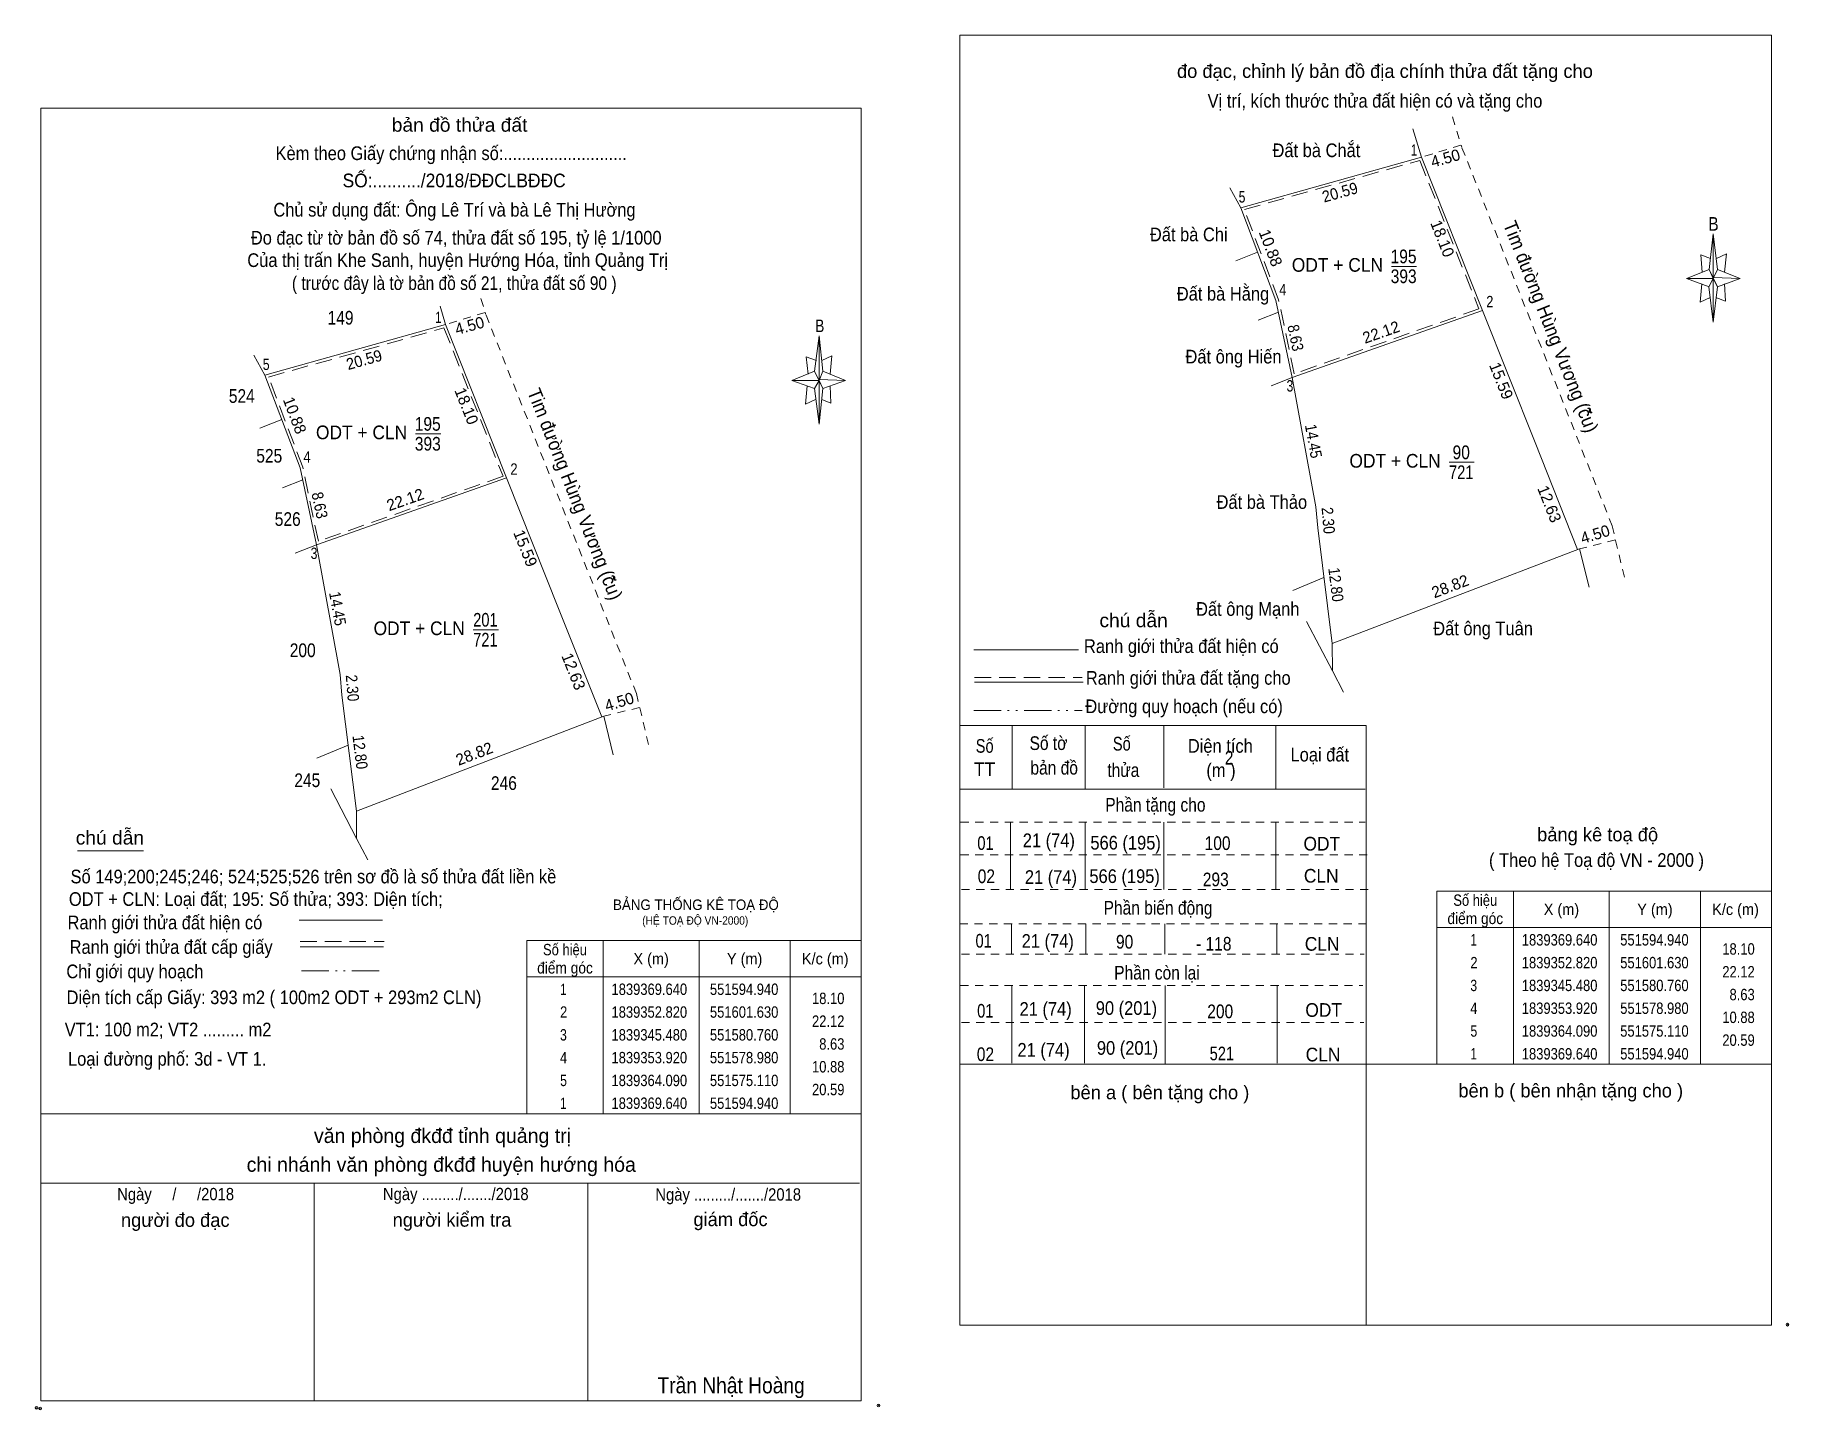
# Model space of a CAD drawing. Header units: metres. Extents: x 551103 to 552438, y 1839251 to 1839432.
# Drawn here: x 551549.9 to 551742.3, y 1839250.6 to 1839401.4 of the extents above; entities that cross this region are included whole.
import ezdxf
from ezdxf.enums import TextEntityAlignment as Align

# ---------------------------------------------------------------- set-up
doc = ezdxf.new("R2010")
doc.units = ezdxf.units.M
doc.header["$LTSCALE"] = 0.6
doc.header["$PDMODE"] = 32
doc.header["$PDSIZE"] = 0.3
for name, pattern in [('DASH_DOUBLE_DOT', [9.2, 5, -1.2, 0.3, -1.2, 0.3, -1.2]), ('DOTTED', [1.5, 0.3, -1.2]), ('MEDIUM_DASHED', [4.5, 3, -1.5]), ('SHORT_DASHED', [2.7, 1.5, -1.2])]:
    doc.linetypes.add(name, pattern=pattern)
for name, color, linetype, lineweight in [('1', 7, 'DOTTED', 13), ('10', 7, 'Continuous', 13), ('17', 7, 'Continuous', 13), ('5', 7, 'Continuous', 13), ('55', 7, 'Continuous', 13), ('6', 7, 'Continuous', 13), ('63', 7, 'Continuous', 13)]:
    doc.layers.add(name, color=color, linetype=linetype, lineweight=lineweight)

msp = doc.modelspace()

# ---------------------------------------------------------------- texts
at = {"layer": '1', "width": 0.85}
msp.add_text('2', height=1.5, dxfattribs=at).set_placement((551680.875, 1839321.38), align=Align.CENTER)
at = {"layer": '1'}
for s, height, width, p in [('BẢNG THỐNG KÊ TOẠ ĐỘ ', 1.15, 0.95, (551613.3, 1839305.43)), ('(HỆ TOẠ ĐỘ VN-2000)', 0.93, 0.9, (551616.5, 1839303.81))]:
    msp.add_text(s, height=height, dxfattribs=dict(at, width=width)).set_placement(p)
at = {"layer": '10'}
for s, width, p in [('Đất bà Chắt', 0.9, (551690.445, 1839388.01)), ('Đất bà Chi', 0.9, (551676.445, 1839378.78)), ('195', 0.85, (551700.005, 1839376.37)), ('ODT + CLN', 0.95, (551692.75, 1839375.44)), ('393', 0.85, (551700.015, 1839374.19)), ('Đất bà Hằng', 0.9, (551680.2, 1839372.28)), ('149', 0.85, (551583.415, 1839369.64)), ('Đất ông Hiến', 0.9, (551681.35, 1839365.38)), ('524', 0.85, (551572.585, 1839361.06)), ('ODT + CLN', 0.95, (551585.72, 1839357.07)), ('195', 0.85, (551592.975, 1839358)), ('525', 0.85, (551575.595, 1839354.5)), ('393', 0.85, (551592.985, 1839355.82)), ('90', 0.85, (551706.33, 1839354.88)), ('ODT + CLN', 0.95, (551699.07, 1839353.95)), ('721', 0.8, (551706.33, 1839352.7)), ('Đất bà Thảo', 0.9, (551684.46, 1839349.43)), ('526', 0.85, (551577.62, 1839347.56)), ('Đất ông Mạnh', 0.9, (551682.915, 1839337.7)), ('ODT + CLN', 0.95, (551592.04, 1839335.58)), ('201', 0.8, (551599.3, 1839336.51)), ('Đất ông Tuân', 0.9, (551708.725, 1839335.56)), ('721', 0.8, (551599.3, 1839334.33)), ('200', 0.85, (551579.265, 1839333.17)), ('245', 0.85, (551579.765, 1839318.91)), ('246', 0.85, (551601.33, 1839318.6))]:
    msp.add_text(s, height=1.5, dxfattribs=dict(at, width=width)).set_placement(p, align=Align.CENTER)
for s, width, p in [(' 1', 0.75, (551701.51, 1839388.18)), (' 5', 0.8, (551682.66, 1839383.03)), (' 4', 0.85, (551687.16, 1839372.86)), (' 2', 0.85, (551709.86, 1839371.54)), (' 1', 0.75, (551594.48, 1839369.81)), (' 5', 0.8, (551575.63, 1839364.66)), (' 3', 0.8, (551687.91, 1839362.3)), (' 4', 0.85, (551580.13, 1839354.49)), (' 2', 0.85, (551602.83, 1839353.17)), (' 3', 0.8, (551580.88, 1839343.93))]:
    msp.add_text(s, height=1.25, dxfattribs=dict(at, width=width)).set_placement(p, align=Align.RIGHT)
for s, rotation, p in [('4.50', 15.636, (551704.7616, 1839387.2959)), ('18.10', 291.69, (551703.6833, 1839378.851)), ('10.88', 290.833, (551684.8402, 1839377.8373)), ('4.50', 15.636, (551597.7316, 1839368.9259)), ('22.12', 19.377, (551697.7476, 1839368.2244)), ('15.59', 291.679, (551710.1389, 1839363.2508)), ('18.10', 291.69, (551596.6533, 1839360.481)), ('10.88', 290.833, (551577.8102, 1839359.4673)), ('22.12', 19.377, (551590.7176, 1839349.8544)), ('12.63', 291.709, (551715.42, 1839349.7362)), ('15.59', 291.679, (551603.1089, 1839344.8808)), ('4.50', 17.066, (551721.1966, 1839346.0486)), ('28.82', 20.982, (551705.3362, 1839340.3549)), ('12.63', 291.709, (551608.39, 1839331.3662)), ('4.50', 17.066, (551614.1666, 1839327.6786)), ('28.82', 20.982, (551598.3062, 1839321.9849))]:
    msp.add_text(s, height=1.25, rotation=rotation, dxfattribs=at).set_placement(p, align=Align.CENTER)
for s, height, rotation, width, p in [('20.59', 1.25, 15.636, 0.95, (551693.1966, 1839383.5536)), ('Tim đường Hùng Vương (cu)', 1.5, 291.661, 0.95, (551715.4603, 1839369.1468)), ('8.63', 1.25, 281.909, 0.9, (551687.5492, 1839368.064)), ('20.59', 1.25, 15.636, 0.95, (551586.1666, 1839365.1836)), ('Tim đường Hùng Vương (cu)', 1.5, 291.661, 0.95, (551608.4303, 1839350.7768)), ('14.45', 1.25, 280.408, 0.9, (551689.5139, 1839356.7479)), ('8.63', 1.25, 281.909, 0.9, (551580.5192, 1839349.694)), ('2.30', 1.25, 274.743, 0.9, (551691.1306, 1839348.0967)), ('12.80', 1.25, 277.136, 0.9, (551691.975, 1839341.0426)), ('14.45', 1.25, 280.408, 0.9, (551582.4839, 1839338.3779)), ('2.30', 1.25, 274.743, 0.9, (551584.1006, 1839329.7267)), ('12.80', 1.25, 277.136, 0.9, (551584.945, 1839322.6726))]:
    msp.add_text(s, height=height, rotation=rotation, dxfattribs=dict(at, width=width)).set_placement(p, align=Align.CENTER)
at = {"layer": '5'}
for s, height, p in [('đo đạc, chỉnh lý bản đồ địa chính thửa đất tặng cho', 1.5, (551697.96, 1839396.7)), ('bảng kê toạ độ', 1.5, (551721.29, 1839312.96)), ('bên a ( bên tặng cho )', 1.5, (551673.275, 1839284.67)), ('bên b ( bên nhận tặng cho )', 1.5, (551718.34, 1839284.87)), ('văn phòng đkđđ tỉnh quảng trị', 1.6, (551594.595, 1839279.87)), ('chi nhánh văn phòng đkđđ huyện hướng hóa', 1.6, (551594.46, 1839276.71)), ('người đo đạc', 1.5, (551565.285, 1839270.67)), ('người kiểm tra', 1.5, (551595.635, 1839270.69)), ('giám đốc', 1.5, (551626.185, 1839270.75))]:
    msp.add_text(s, height=height, dxfattribs=at).set_placement(p, align=Align.CENTER)
for s, height, width, p in [('Vị trí, kích thước thửa đất hiện có và tặng cho', 1.5, 0.9, (551696.87, 1839393.44)), ('bản đồ thửa đất', 1.5, 1.05, (551596.47, 1839390.8)), ('Kèm theo Giấy chứng nhận số:...........................', 1.5, 0.9, (551595.55, 1839387.69)), ('SỐ:........../2018/ĐĐCLBĐĐC', 1.5, 0.95, (551595.87, 1839384.7)), ('Chủ sử dụng đất: Ông Lê Trí và bà Lê Thị Hường', 1.5, 0.9, (551595.91, 1839381.49)), ('B', 1.5, 0.85, (551733.99, 1839379.94)), ('Đo đạc từ tờ bản đồ số 74, thửa đất số 195, tỷ lệ 1/1000 ', 1.5, 0.9, (551596.35, 1839378.42)), ('Của thị trấn Khe Sanh, huyện Hướng Hóa, tỉnh Quảng Trị', 1.5, 0.9, (551596.26, 1839375.96)), ('( trước đây là tờ bản đồ số 21, thửa đất số 90 )', 1.5, 0.85, (551595.885, 1839373.44)), ('B', 1.378, 0.8, (551635.98, 1839368.82)), ('chú dẫn', 1.5, 1.05, (551670.4, 1839336.45)), ('Ranh giới thửa đất hiện có ', 1.5, 0.9, (551675.88, 1839333.62)), ('Ranh giới thửa đất tặng cho', 1.5, 0.9, (551676.39, 1839330.14)), ('Đường quy hoạch (nếu có)', 1.5, 0.9, (551675.935, 1839327.02)), ('Số', 1.5, 0.8, (551654.06, 1839322.68)), ('Số tờ', 1.5, 0.85, (551661.06, 1839322.98)), ('Số', 1.5, 0.8, (551669.1, 1839322.92)), ('Diện tích', 1.5, 0.9, (551679.905, 1839322.68)), ('Loại đất', 1.5, 0.9, (551690.815, 1839321.72)), ('TT', 1.5, 0.95, (551654.055, 1839320.12)), ('bản đồ', 1.5, 0.85, (551661.685, 1839320.28)), ('thửa', 1.5, 0.85, (551669.27, 1839320.02)), ('(m )', 1.5, 0.9, (551679.98, 1839320.02)), ('Phần tặng cho', 1.5, 0.85, (551672.785, 1839316.22)), ('21 (74)', 1.5, 0.9, (551661.1, 1839312.32)), ('566 (195)', 1.5, 0.9, (551669.52, 1839312.06)), ('01', 1.5, 0.8, (551654.15, 1839312.02)), ('100', 1.5, 0.85, (551679.605, 1839312.01)), ('ODT', 1.5, 0.95, (551691.04, 1839311.95)), ('( Theo hệ Toạ độ VN - 2000 )', 1.5, 0.9, (551721.165, 1839310.16)), ('02', 1.5, 0.85, (551654.245, 1839308.38)), ('21 (74)', 1.5, 0.9, (551661.33, 1839308.29)), ('566 (195)', 1.5, 0.9, (551669.41, 1839308.39)), ('CLN', 1.5, 0.95, (551690.975, 1839308.43)), ('293', 1.5, 0.85, (551679.405, 1839308.03)), ('Phần biến động', 1.5, 0.85, (551673.075, 1839304.92)), ('01', 1.5, 0.8, (551653.95, 1839301.3)), ('21 (74)', 1.5, 0.9, (551660.98, 1839301.28)), ('90', 1.5, 0.85, (551669.41, 1839301.19)), ('- 118', 1.5, 0.85, (551679.19, 1839300.98)), ('CLN', 1.5, 0.95, (551691.075, 1839300.96)), ('Phần còn lại', 1.5, 0.85, (551672.955, 1839297.8)), ('01', 1.5, 0.8, (551654.13, 1839293.62)), ('21 (74)', 1.5, 0.9, (551660.75, 1839293.82)), ('90 (201)', 1.5, 0.9, (551669.61, 1839293.92)), ('200', 1.5, 0.85, (551679.895, 1839293.56)), ('ODT', 1.5, 0.95, (551691.24, 1839293.71)), ('21 (74)', 1.5, 0.9, (551660.52, 1839289.34)), ('90 (201)', 1.5, 0.9, (551669.73, 1839289.55)), ('02', 1.5, 0.85, (551654.145, 1839288.86)), ('521', 1.5, 0.8, (551680.075, 1839288.94)), ('CLN', 1.5, 0.95, (551691.175, 1839288.82)), ('Ngày     /     /2018', 1.35, 0.9, (551565.325, 1839273.59)), ('Ngày ........./......./2018', 1.35, 0.9, (551596.05, 1839273.6)), ('Ngày ........./......./2018', 1.35, 0.9, (551625.93, 1839273.55)), ('Trần Nhật Hoàng', 1.75, 0.9, (551626.25, 1839252.41))]:
    msp.add_text(s, height=height, dxfattribs=dict(at, width=width)).set_placement(p, align=Align.CENTER)
at = {"layer": '6'}
for s, width, p in [('chú dẫn', 1.05, (551554.37, 1839312.61)), ('Số 149;200;245;246; 524;525;526 trên sơ đồ là số thửa đất liền kề', 0.9, (551553.8, 1839308.35)), ('ODT + CLN: Loại đất; 195: Số thửa; 393: Diện tích;', 0.9, (551553.62, 1839305.88)), ('Ranh giới thửa đất hiện có ', 0.9, (551553.47, 1839303.31)), ('Ranh giới thửa đất cấp giấy', 0.9, (551553.7, 1839300.62)), ('Chỉ giới quy hoạch', 0.9, (551553.34, 1839297.94)), ('Diện tích cấp Giấy: 393 m2 ( 100m2 ODT + 293m2 CLN)', 0.9, (551553.36, 1839295.1)), ('VT1: 100 m2; VT2 ......... m2', 0.9, (551553.16, 1839291.57)), ('Loại đường phố: 3d - VT 1.', 0.9, (551553.52, 1839288.35))]:
    msp.add_text(s, height=1.5, dxfattribs=dict(at, width=width)).set_placement(p)
at = {"layer": '63'}
for s, width, p in [('Số hiệu', 0.85, (551707.87, 1839305.88)), ('X (m)', 0.95, (551717.32, 1839304.88)), ('Y (m)', 0.95, (551727.575, 1839304.88)), ('K/c (m)', 0.95, (551736.415, 1839304.88)), ('điểm góc', 0.9, (551707.87, 1839303.88)), (' 1', 0.75, (551707.52, 1839301.53)), ('1839369.640', 0.85, (551717.12, 1839301.53)), ('551594.940', 0.85, (551727.52, 1839301.53)), ('Số hiệu', 0.85, (551608.03, 1839300.46)), ('X (m)', 0.95, (551617.48, 1839299.46)), ('Y (m)', 0.95, (551627.735, 1839299.46)), ('K/c (m)', 0.95, (551636.575, 1839299.46)), (' 2', 0.85, (551707.525, 1839299.03)), ('1839352.820', 0.85, (551717.12, 1839299.03)), ('551601.630', 0.85, (551727.52, 1839299.03)), ('điểm góc', 0.9, (551608.03, 1839298.46)), (' 1', 0.75, (551607.68, 1839296.11)), ('1839369.640', 0.85, (551617.28, 1839296.11)), ('551594.940', 0.85, (551627.68, 1839296.11)), (' 3', 0.8, (551707.515, 1839296.53)), ('1839345.480', 0.85, (551717.12, 1839296.53)), ('551580.760', 0.85, (551727.52, 1839296.53)), (' 2', 0.85, (551607.685, 1839293.61)), ('1839352.820', 0.85, (551617.28, 1839293.61)), ('551601.630', 0.85, (551627.68, 1839293.61)), (' 4', 0.85, (551707.52, 1839294.03)), ('1839353.920', 0.85, (551717.12, 1839294.03)), ('551578.980', 0.85, (551727.52, 1839294.03)), (' 5', 0.8, (551707.525, 1839291.53)), ('1839364.090', 0.85, (551717.12, 1839291.53)), ('551575.110', 0.85, (551727.52, 1839291.53)), (' 3', 0.8, (551607.675, 1839291.11)), ('1839345.480', 0.85, (551617.28, 1839291.11)), ('551580.760', 0.85, (551627.68, 1839291.11)), (' 4', 0.85, (551607.68, 1839288.61)), ('1839353.920', 0.85, (551617.28, 1839288.61)), ('551578.980', 0.85, (551627.68, 1839288.61)), (' 1', 0.75, (551707.52, 1839289.03)), ('1839369.640', 0.85, (551717.12, 1839289.03)), ('551594.940', 0.85, (551727.52, 1839289.03)), (' 5', 0.8, (551607.685, 1839286.11)), ('1839364.090', 0.85, (551617.28, 1839286.11)), ('551575.110', 0.85, (551627.68, 1839286.11)), (' 1', 0.75, (551607.68, 1839283.61)), ('1839369.640', 0.85, (551617.28, 1839283.61)), ('551594.940', 0.85, (551627.68, 1839283.61))]:
    msp.add_text(s, height=1.25, dxfattribs=dict(at, width=width)).set_placement(p, align=Align.CENTER)
at = {"layer": '63', "width": 0.85}
for s, p in [('18.10', (551738.52, 1839300.53)), ('22.12', (551738.52, 1839298.03)), ('18.10', (551638.68, 1839295.11)), ('8.63', (551738.52, 1839295.53)), ('22.12', (551638.68, 1839292.61)), ('10.88', (551738.52, 1839293.03)), ('8.63', (551638.68, 1839290.11)), ('20.59', (551738.52, 1839290.53)), ('10.88', (551638.68, 1839287.61)), ('20.59', (551638.68, 1839285.11))]:
    msp.add_text(s, height=1.25, dxfattribs=at).set_placement(p, align=Align.RIGHT)

# ---------------------------------------------------------------- hatches: boundary and pattern name
at = {"layer": '10'}
for points in [[(551720.66, 1839359.98), (551720.64, 1839360.03), (551720.57, 1839360.03), (551720.53, 1839360.06), (551720.51, 1839360.09), (551720.5, 1839360.12), (551720.51, 1839360.16), (551720.51, 1839360.22), (551720.51, 1839360.3), (551720.5, 1839360.36), (551720.45, 1839360.43), (551720.38, 1839360.47), (551720.3, 1839360.48), (551720.21, 1839360.47), (551720.23, 1839360.42), (551720.32, 1839360.42), (551720.36, 1839360.4), (551720.38, 1839360.37), (551720.39, 1839360.31), (551720.37, 1839360.23), (551720.35, 1839360.15), (551720.37, 1839360.08), (551720.41, 1839360.02), (551720.49, 1839359.98), (551720.57, 1839359.96)], [(551613.63, 1839341.61), (551613.61, 1839341.66), (551613.54, 1839341.66), (551613.5, 1839341.69), (551613.48, 1839341.72), (551613.47, 1839341.75), (551613.48, 1839341.79), (551613.48, 1839341.85), (551613.48, 1839341.93), (551613.47, 1839341.99), (551613.42, 1839342.06), (551613.35, 1839342.1), (551613.27, 1839342.11), (551613.18, 1839342.1), (551613.2, 1839342.05), (551613.29, 1839342.05), (551613.33, 1839342.03), (551613.35, 1839342), (551613.36, 1839341.94), (551613.34, 1839341.86), (551613.32, 1839341.78), (551613.34, 1839341.71), (551613.38, 1839341.65), (551613.46, 1839341.61), (551613.54, 1839341.59)]]:
    msp.add_hatch(color=256, dxfattribs=at).paths.add_polyline_path(points)

# ---------------------------------------------------------------- linework, layer by layer
at = {"layer": '1', "linetype": 'Continuous'}
msp.add_line((551651.41, 1839318.68), (551695.81, 1839318.68), dxfattribs=at)
at = {"layer": '1', "linetype": 'SHORT_DASHED'}
for p, q in [((551651.41, 1839315.08), (551695.81, 1839315.08)), ((551651.41, 1839311.48), (551696.01, 1839311.48)), ((551651.51, 1839307.68), (551696.11, 1839307.68)), ((551651.31, 1839303.92), (551695.91, 1839303.92)), ((551651.51, 1839300.58), (551695.67, 1839300.58)), ((551651.39, 1839297.14), (551695.54, 1839297.14)), ((551651.51, 1839293.08), (551695.66, 1839293.08))]:
    msp.add_line(p, q, dxfattribs=at)
at = {"layer": '1', "linetype": 'Continuous'}
msp.add_lwpolyline([(551651.32, 1839401.4), (551740.37, 1839401.4), (551740.37, 1839259.9), (551651.32, 1839259.9)], close=True, dxfattribs=at)
at = {"layer": '10'}
for p, q in [((551701.03, 1839391.1), (551701.97, 1839388.01)), ((551682.14, 1839382.46), (551701.97, 1839388.01)), ((551708.66, 1839371.19), (551701.97, 1839388.01)), ((551682.14, 1839382.46), (551680.95, 1839384.65)), ((551681.59, 1839376.64), (551683.99, 1839377.59)), ((551698.68, 1839376.03), (551701.44, 1839376.03)), ((551594.33, 1839371.65), (551594.94, 1839369.64)), ((551575.11, 1839364.09), (551594.94, 1839369.64)), ((551601.63, 1839352.82), (551594.94, 1839369.64)), ((551686.29, 1839370.99), (551684.07, 1839370.12)), ((551708.66, 1839371.19), (551687.79, 1839363.85)), ((551575.11, 1839364.09), (551573.92, 1839366.28)), ((551685.47, 1839362.93), (551687.79, 1839363.85)), ((551687.79, 1839363.85), (551690.4, 1839349.64)), ((551574.56, 1839358.27), (551576.96, 1839359.22)), ((551591.65, 1839357.66), (551594.41, 1839357.66)), ((551705, 1839354.54), (551707.76, 1839354.54)), ((551579.26, 1839352.62), (551577.04, 1839351.75)), ((551601.63, 1839352.82), (551580.76, 1839345.48)), ((551578.44, 1839344.56), (551580.76, 1839345.48)), ((551580.76, 1839345.48), (551583.37, 1839331.27)), ((551719.31, 1839345.05), (551692.18, 1839334.65)), ((551719.31, 1839345.05), (551720.35, 1839340.83)), ((551692.2, 1839331.65), (551689.37, 1839337.08)), ((551597.97, 1839336.17), (551600.73, 1839336.17)), ((551692.18, 1839334.65), (551692.2, 1839331.65)), ((551693.43, 1839329.31), (551692.2, 1839331.65)), ((551612.28, 1839326.68), (551585.15, 1839316.28)), ((551612.28, 1839326.68), (551613.32, 1839322.46)), ((551585.17, 1839313.28), (551582.34, 1839318.71)), ((551585.15, 1839316.28), (551585.17, 1839313.28)), ((551586.4, 1839310.94), (551585.17, 1839313.28))]:
    msp.add_line(p, q, dxfattribs=at)
at = {"layer": '10', "linetype": 'SHORT_DASHED'}
for p, q in [((551705.36, 1839392.42), (551706.38, 1839389.12)), ((551706.3, 1839389.33), (551701.97, 1839388.01)), ((551722.89, 1839347.55), (551706.38, 1839389.12)), ((551598.81, 1839372.5), (551599.35, 1839370.75)), ((551599.27, 1839370.96), (551594.94, 1839369.64)), ((551615.86, 1839329.18), (551599.35, 1839370.75)), ((551722.89, 1839347.55), (551724.3, 1839341.61)), ((551723.25, 1839346.02), (551719.31, 1839345.05)), ((551615.86, 1839329.18), (551617.27, 1839323.24)), ((551616.22, 1839327.65), (551612.28, 1839326.68))]:
    msp.add_line(p, q, dxfattribs=at)
at = {"layer": '10', "linetype": 'MEDIUM_DASHED'}
for points in [[(551701.79, 1839387.65), (551708.27, 1839371.37), (551688.01, 1839364.25), (551686.3, 1839372.37), (551682.54, 1839382.26)], [(551594.76, 1839369.28), (551601.24, 1839353), (551580.98, 1839345.88), (551579.27, 1839354), (551575.51, 1839363.89)]]:
    msp.add_lwpolyline(points, close=True, dxfattribs=at)
at = {"layer": '10'}
for points in [[(551682.14, 1839382.46), (551686.01, 1839372.29), (551687.79, 1839363.85)], [(551719.09, 1839344.97), (551714.42, 1839356.7), (551708.66, 1839371.19)], [(551575.11, 1839364.09), (551578.98, 1839353.92), (551580.76, 1839345.48)], [(551612.06, 1839326.6), (551607.39, 1839338.33), (551601.63, 1839352.82)], [(551690.4, 1839349.64), (551690.59, 1839347.35), (551692.18, 1839334.65)], [(551583.37, 1839331.27), (551583.56, 1839328.98), (551585.15, 1839316.28)]]:
    msp.add_lwpolyline(points, dxfattribs=at)
for points in [[(551720.66, 1839359.98), (551720.64, 1839360.03), (551720.57, 1839360.03), (551720.53, 1839360.06), (551720.51, 1839360.09), (551720.5, 1839360.12), (551720.51, 1839360.16), (551720.51, 1839360.22), (551720.51, 1839360.3), (551720.5, 1839360.36), (551720.45, 1839360.43), (551720.38, 1839360.47), (551720.3, 1839360.48), (551720.21, 1839360.47), (551720.23, 1839360.42), (551720.32, 1839360.42), (551720.36, 1839360.4), (551720.38, 1839360.37), (551720.39, 1839360.31), (551720.37, 1839360.23), (551720.35, 1839360.15), (551720.37, 1839360.08), (551720.41, 1839360.02), (551720.49, 1839359.98), (551720.57, 1839359.96)], [(551613.63, 1839341.61), (551613.61, 1839341.66), (551613.54, 1839341.66), (551613.5, 1839341.69), (551613.48, 1839341.72), (551613.47, 1839341.75), (551613.48, 1839341.79), (551613.48, 1839341.85), (551613.48, 1839341.93), (551613.47, 1839341.99), (551613.42, 1839342.06), (551613.35, 1839342.1), (551613.27, 1839342.11), (551613.18, 1839342.1), (551613.2, 1839342.05), (551613.29, 1839342.05), (551613.33, 1839342.03), (551613.35, 1839342), (551613.36, 1839341.94), (551613.34, 1839341.86), (551613.32, 1839341.78), (551613.34, 1839341.71), (551613.38, 1839341.65), (551613.46, 1839341.61), (551613.54, 1839341.59)]]:
    msp.add_lwpolyline(points, close=True, dxfattribs=at)
at = {"layer": '17'}
msp.add_line((551554.57, 1839311.93), (551561.81, 1839311.93), dxfattribs=at)
at = {"layer": '5'}
for p, q in [((551733.52, 1839375.7), (551733.97, 1839379.6)), ((551734.42, 1839375.7), (551736.92, 1839374.7)), ((551733.52, 1839373.8), (551731.02, 1839374.7)), ((551734.42, 1839373.8), (551733.97, 1839369.9)), ((551735.22, 1839374.1), (551735.32, 1839372.2)), ((551735.32, 1839372.2), (551734.27, 1839372.6)), ((551635.4, 1839364.52), (551635.9, 1839368.42)), ((551636.3, 1839364.52), (551638.8, 1839363.52)), ((551635.4, 1839362.62), (551632.9, 1839363.52)), ((551636.3, 1839362.62), (551635.9, 1839358.72)), ((551637.1, 1839362.92), (551637.2, 1839361.02)), ((551637.2, 1839361.02), (551636.2, 1839361.42)), ((551652.86, 1839333.98), (551664.36, 1839333.98)), ((551652.96, 1839330.42), (551664.86, 1839330.42)), ((551651.41, 1839325.68), (551695.92, 1839325.68)), ((551657.07, 1839325.68), (551657.07, 1839318.68)), ((551665.07, 1839325.68), (551665.07, 1839318.68)), ((551673.71, 1839325.68), (551673.71, 1839318.82)), ((551686.01, 1839325.68), (551686.01, 1839318.68)), ((551695.92, 1839325.68), (551695.92, 1839259.9)), ((551656.91, 1839315.08), (551656.91, 1839307.68)), ((551665.07, 1839315.08), (551665.07, 1839307.68)), ((551673.71, 1839315.08), (551673.71, 1839307.68)), ((551686.01, 1839315.08), (551686.01, 1839307.68)), ((551657.01, 1839303.92), (551657.01, 1839300.58)), ((551665.17, 1839303.92), (551665.17, 1839300.58)), ((551673.81, 1839303.92), (551673.81, 1839300.58)), ((551686.11, 1839303.92), (551686.11, 1839300.58)), ((551657.04, 1839297.14), (551657.04, 1839288.62)), ((551665.02, 1839297.14), (551665.02, 1839288.62)), ((551673.86, 1839297.14), (551673.86, 1839288.5)), ((551686.14, 1839297.14), (551686.14, 1839288.62)), ((551651.32, 1839288.5), (551740.37, 1839288.5)), ((551550.53, 1839283.08), (551640.53, 1839283.08)), ((551550.53, 1839275.48), (551640.33, 1839275.48)), ((551550.53, 1839275.48), (551640.33, 1839275.48)), ((551550.53, 1839275.48), (551640.33, 1839275.48)), ((551580.53, 1839251.58), (551580.53, 1839275.48)), ((551610.53, 1839251.58), (551610.53, 1839275.48))]:
    msp.add_line(p, q, dxfattribs=at)
at = {"layer": '5', "linetype": 'MEDIUM_DASHED'}
msp.add_line((551652.96, 1839330.92), (551664.76, 1839330.92), dxfattribs=at)
at = {"layer": '5', "linetype": 'DASH_DOUBLE_DOT'}
msp.add_line((551652.86, 1839327.32), (551664.76, 1839327.32), dxfattribs=at)
at = {"layer": '5'}
for points in [[(551550.53, 1839393.38), (551640.53, 1839393.38), (551640.53, 1839251.58), (551550.53, 1839251.58)], [(551733.97, 1839379.6), (551734.42, 1839375.7), (551733.97, 1839374.7)], [(551733.97, 1839374.7), (551731.02, 1839374.7), (551733.52, 1839375.7), (551734.42, 1839373.8), (551736.92, 1839374.7), (551733.97, 1839374.8)], [(551733.97, 1839374.7), (551733.97, 1839369.9), (551733.47, 1839373.8)], [(551635.9, 1839368.42), (551636.3, 1839364.52), (551635.9, 1839363.52)], [(551635.9, 1839363.52), (551632.9, 1839363.52), (551635.4, 1839364.52), (551636.3, 1839362.62), (551638.8, 1839363.52), (551635.9, 1839363.62)], [(551635.9, 1839363.52), (551635.9, 1839358.72), (551635.4, 1839362.62)]]:
    msp.add_lwpolyline(points, close=True, dxfattribs=at)
for points in [[(551733.67, 1839376.9), (551732.62, 1839377.3), (551732.77, 1839375.4)], [(551734.32, 1839376.9), (551735.42, 1839377.4), (551735.22, 1839375.4)], [(551733.97, 1839374.7), (551733.52, 1839375.7), (551731.02, 1839374.7)], [(551732.72, 1839374.1), (551732.52, 1839372.1), (551733.62, 1839372.6)], [(551733.97, 1839374.7), (551734.42, 1839373.8), (551736.92, 1839374.7)], [(551635.6, 1839365.72), (551634.5, 1839366.12), (551634.7, 1839364.22)], [(551636.2, 1839365.72), (551637.3, 1839366.22), (551637.1, 1839364.22)], [(551635.9, 1839363.52), (551635.4, 1839364.52), (551632.9, 1839363.52)], [(551634.6, 1839362.92), (551634.4, 1839360.92), (551635.5, 1839361.42)], [(551635.9, 1839363.52), (551636.3, 1839362.62), (551638.8, 1839363.52)], [(551640.53, 1839251.58), (551550.53, 1839251.58), (551550.53, 1839275.48)]]:
    msp.add_lwpolyline(points, dxfattribs=at)
for p in [(551742.12, 1839259.94), (551550.06, 1839250.81), (551550.46, 1839250.74)]:
    msp.add_point(p, dxfattribs=at)
at = {"layer": '55'}
for p, q in [((551691.27, 1839341.89), (551687.85, 1839340.46)), ((551584.24, 1839323.52), (551580.82, 1839322.09))]:
    msp.add_line(p, q, dxfattribs=at)
at = {"layer": '6'}
for p, q in [((551578.86, 1839304.3), (551588, 1839304.3)), ((551579, 1839301.37), (551588.14, 1839301.37))]:
    msp.add_line(p, q, dxfattribs=at)
at = {"layer": '6', "linetype": 'MEDIUM_DASHED'}
msp.add_line((551579, 1839301.99), (551588.2, 1839301.99), dxfattribs=at)
at = {"layer": '6'}
msp.add_point((551642.43, 1839251.08), dxfattribs=at)
at = {"layer": '63'}
for p, q in [((551712.07, 1839307.5), (551712.07, 1839288.5)), ((551722.57, 1839307.5), (551722.57, 1839288.5)), ((551732.57, 1839307.5), (551732.57, 1839288.5)), ((551612.23, 1839302.08), (551612.23, 1839283.08)), ((551622.73, 1839302.08), (551622.73, 1839283.08)), ((551632.73, 1839302.08), (551632.73, 1839283.08)), ((551703.67, 1839303.5), (551740.37, 1839303.5)), ((551603.83, 1839298.08), (551640.53, 1839298.08))]:
    msp.add_line(p, q, dxfattribs=at)
at = {"layer": '63', "linetype": 'DASH_DOUBLE_DOT'}
msp.add_line((551579.13, 1839298.74), (551588.33, 1839298.74), dxfattribs=at)
at = {"layer": '63'}
for points in [[(551703.67, 1839307.5), (551740.37, 1839307.5), (551740.37, 1839288.5), (551703.67, 1839288.5)], [(551603.83, 1839302.08), (551640.53, 1839302.08), (551640.53, 1839283.08), (551603.83, 1839283.08)]]:
    msp.add_lwpolyline(points, close=True, dxfattribs=at)

msp.set_redraw_order([(e.dxf.handle, doc.entitydb.next_handle()) for e in msp.query("TEXT MTEXT ATTDEF DIMENSION ARC_DIMENSION")])  # texts and dimensions are drawn at this point

doc.saveas('drawing.dxf')
